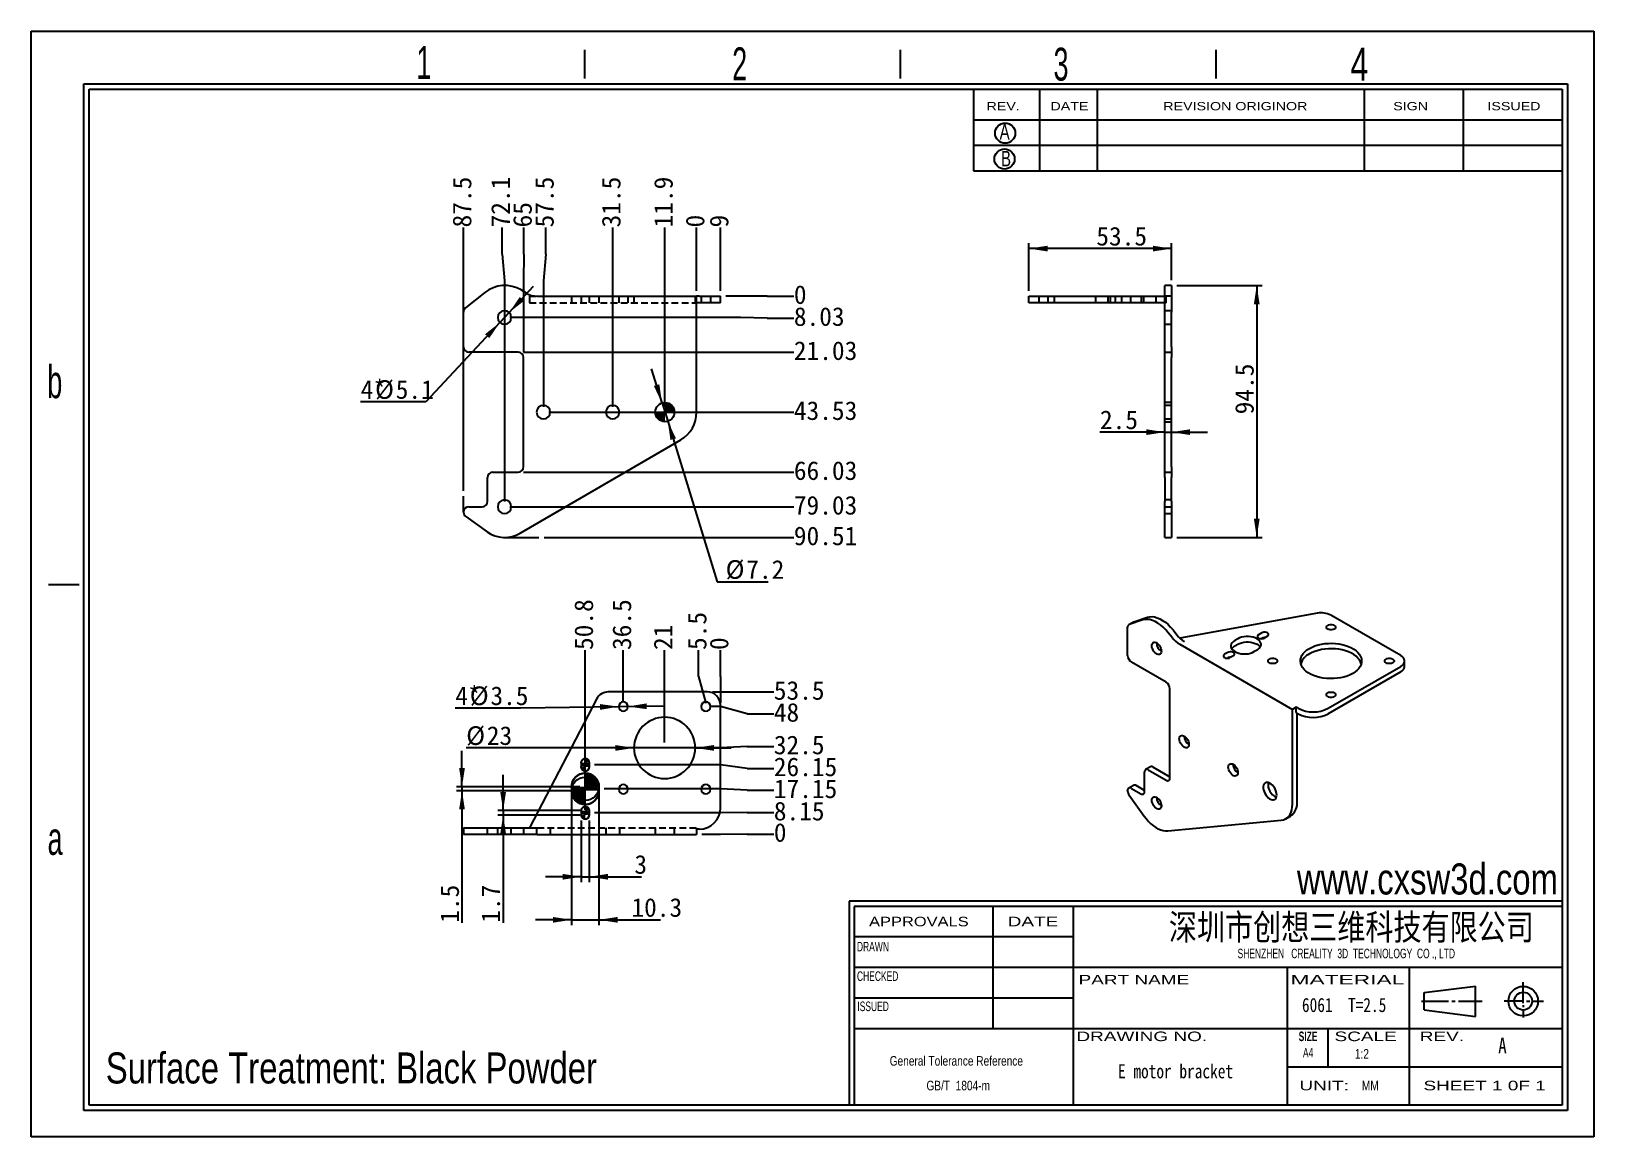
# Model space of a CAD drawing. Extents: x 4 to 590, y 3 to 417.
import ezdxf

# ---------------------------------------------------------------- set-up
doc = ezdxf.new("R2010")
doc.units = 0
doc.header["$LTSCALE"] = 2
for name, pattern in [('SLD-中心线', [34.29, 30.48, -1.27, 1.27, -1.27]), ('SLD-实线', [0]), ('SLD-虚线', [1.905, 1.27, -0.635])]:
    doc.linetypes.add(name, pattern=pattern)
doc.layers.get('0').update_dxf_attribs({"linetype": 'CONTINUOUS'})
doc.layers.add('DIM', color=5, linetype='SLD-实线')
doc.layers.add('SLD-0', color=179, linetype='SLD-实线')
doc.styles.add('SLDTEXTSTYLE0', font='arial.ttf', dxfattribs={"width": 0.7584})
doc.styles.add('SLDTEXTSTYLE1', font='arial.ttf', dxfattribs={"width": 0.63516})
doc.styles.add('SLDTEXTSTYLE10', font='', dxfattribs={"width": 0.8})
doc.styles.add('SLDTEXTSTYLE11', font='', dxfattribs={"width": 0.67})
doc.styles.add('SLDTEXTSTYLE12', font='')
doc.styles.add('SLDTEXTSTYLE2', font='GOTHIC.TTF', dxfattribs={"width": 0.7304})
doc.styles.add('SLDTEXTSTYLE3', font='GOTHIC.TTF', dxfattribs={"width": 0.61171})
doc.styles.add('SLDTEXTSTYLE4', font='arialbd.ttf', dxfattribs={"width": 0.63516})
doc.styles.add('SLDTEXTSTYLE5', font='arial.ttf', dxfattribs={"width": 1.422})
doc.styles.add('SLDTEXTSTYLE6', font='arial.ttf', dxfattribs={"width": 1.2324})
doc.styles.add('SLDTEXTSTYLE7', font='arial.ttf', dxfattribs={"width": 1.7064})
doc.styles.add('SLDTEXTSTYLE8', font='', dxfattribs={"width": 0.8, "bigfont": 'bigfont'})
doc.styles.add('SLDTEXTSTYLE9', font='', dxfattribs={"width": 0.8})
doc.styles.get('SLDTEXTSTYLE10').set_extended_font_data('宋体', bold=True)
doc.styles.get('SLDTEXTSTYLE11').set_extended_font_data('宋体')
doc.styles.get('SLDTEXTSTYLE12').set_extended_font_data('宋体')
doc.styles.get('SLDTEXTSTYLE8').set_extended_font_data('宋体', bold=True)
doc.styles.get('SLDTEXTSTYLE9').set_extended_font_data('宋体')
doc.dimstyles.new('SLDDIMSTYLE0', dxfattribs={"dimtxt": 7, "dimasz": 7, "dimexe": 0, "dimexo": 0.0625, "dimgap": 1.75, "dimtad": 0, "dimtih": 1, "dimtoh": 1, "dimdec": 0, "dimrnd": 1e-09, "dimdsep": 46, "dimtxsty": 'SLDTEXTSTYLE11', "dimblk1": 'NONE', "dimblk2": 'NONE', "dimsah": 1, "dimcen": 0.09, "dimadec": 0, "dimazin": 0, "dimtfac": 1, "dimtdec": 0, "dimtofl": 0, "dimtmove": 0, "dimatfit": 3, "dimldrblk": 'NONE', "dimfxl": 0, "dimtolj": 1, "dimtzin": 12, "dimarcsym": 0})
doc.dimstyles.new('SLDDIMSTYLE1', dxfattribs={"dimtxt": 7, "dimasz": 7, "dimexe": 0, "dimexo": 0.0625, "dimgap": 1.75, "dimtad": 0, "dimtih": 1, "dimtoh": 1, "dimrnd": 1e-09, "dimzin": 12, "dimdsep": 46, "dimtxsty": 'SLDTEXTSTYLE11', "dimblk1": 'NONE', "dimblk2": 'NONE', "dimsah": 1, "dimcen": 0.09, "dimadec": 0, "dimazin": 0, "dimtfac": 1, "dimtofl": 0, "dimtmove": 0, "dimatfit": 3, "dimldrblk": 'NONE', "dimfxl": 0, "dimtolj": 1, "dimtzin": 12, "dimarcsym": 0})
doc.dimstyles.new('SLDDIMSTYLE2', dxfattribs={"dimtxt": 7, "dimasz": 7, "dimexe": 0, "dimexo": 0.0625, "dimgap": 1.75, "dimtad": 0, "dimtih": 1, "dimtoh": 1, "dimrnd": 1e-09, "dimzin": 12, "dimdsep": 46, "dimtxsty": 'SLDTEXTSTYLE11', "dimsah": 1, "dimcen": 0, "dimadec": 0, "dimazin": 0, "dimtfac": 1, "dimtmove": 0, "dimatfit": 3, "dimfxl": 0, "dimtolj": 1, "dimtzin": 12, "dimarcsym": 0})
doc.dimstyles.new('SLDDIMSTYLE3', dxfattribs={"dimtxt": 7, "dimasz": 7, "dimexe": 0, "dimexo": 0.0625, "dimgap": 1.75, "dimtad": 2, "dimrnd": 1e-09, "dimzin": 12, "dimdsep": 46, "dimtxsty": 'SLDTEXTSTYLE11', "dimsah": 1, "dimcen": 0.09, "dimadec": 0, "dimazin": 0, "dimtfac": 1, "dimtmove": 0, "dimatfit": 0, "dimfxl": 0, "dimtolj": 1, "dimtzin": 12, "dimarcsym": 0})
doc.dimstyles.new('SLDDIMSTYLE4', dxfattribs={"dimtxt": 7, "dimasz": 7, "dimexe": 0, "dimexo": 0.0625, "dimgap": 1.75, "dimtad": 2, "dimrnd": 1e-09, "dimzin": 12, "dimdsep": 46, "dimtxsty": 'SLDTEXTSTYLE11', "dimsah": 1, "dimcen": 0.09, "dimadec": 0, "dimazin": 0, "dimtfac": 1, "dimtofl": 0, "dimtmove": 0, "dimatfit": 3, "dimfxl": 0, "dimtolj": 1, "dimtzin": 12, "dimarcsym": 0})

msp = doc.modelspace()

# ---------------------------------------------------------------- texts
at = {"layer": 'SLD-0'}
for s, insert, char_height, attachment_point, style in [('1', (148.222, 411.798), 12.344, 1, 'SLDTEXTSTYLE3'), ('2', (266.776, 411.31), 12.344, 1, 'SLDTEXTSTYLE3'), ('3', (387.413, 411.186), 12.344, 1, 'SLDTEXTSTYLE3'), ('4', (498.881, 411.174), 12.344, 1, 'SLDTEXTSTYLE2'), ('A', (367.156, 382.504), 5.807, 1, 'SLDTEXTSTYLE2'), ('B', (367.664, 372.474), 5.807, 1, 'SLDTEXTSTYLE2'), ('b', (9.669, 292.039), 12.344, 1, 'SLDTEXTSTYLE3'), ('a', (9.76, 120.702), 12.344, 1, 'SLDTEXTSTYLE3'), ('深圳市创想三维科技有限公司', (499.213, 86.079), 9.65616, 2, 'SLDTEXTSTYLE8'), ('6061  T=2.5', (496.503, 54.671), 5.29167, 2, 'SLDTEXTSTYLE10'), ('A', (554.357, 39.707), 5.821, 1, 'SLDTEXTSTYLE9'), ('E motor bracket', (433.218, 29.804), 5.29167, 2, 'SLDTEXTSTYLE10')]:
    msp.add_mtext(s, dxfattribs=dict(at, insert=insert, char_height=char_height, attachment_point=attachment_point, style=style))
at = {"layer": 'SLD-0', "color": 179}
for s, insert, char_height, attachment_point, style in [('REV.', (362.258, 390.8), 3.1073, 1, 'SLDTEXTSTYLE6'), ('DATE', (386.253, 390.8), 3.1073, 1, 'SLDTEXTSTYLE6'), ('REVISION ORIGINOR', (428.616, 390.8), 3.10727, 1, 'SLDTEXTSTYLE6'), ('SIGN', (514.933, 390.8), 3.1073, 1, 'SLDTEXTSTYLE6'), ('ISSUED', (550.296, 390.8), 3.1073, 1, 'SLDTEXTSTYLE6'), ('APPROVALS', (336.853, 85.125), 3.5853, 2, 'SLDTEXTSTYLE6'), ('DATE', (379.699, 85.125), 3.5853, 2, 'SLDTEXTSTYLE5'), ('DRAWN', (319.607, 75.706), 3.5853, 2, 'SLDTEXTSTYLE1'), ('SHENZHEN   CREALITY  3D  TECHNOLOGY  CO ., LTD', (497.32, 73.138), 3.58531, 2, 'SLDTEXTSTYLE1'), ('CHECKED', (321.391, 64.629), 3.5853, 2, 'SLDTEXTSTYLE1'), ('PART NAME', (417.588, 63.291), 3.5853, 2, 'SLDTEXTSTYLE5'), ('MATERIAL', (497.76, 63.291), 3.5853, 2, 'SLDTEXTSTYLE7'), ('ISSUED', (319.674, 53.309), 3.5853, 2, 'SLDTEXTSTYLE1'), ('DRAWING NO.', (420.536, 42.043), 3.58531, 2, 'SLDTEXTSTYLE5'), ('SIZE', (482.958, 42.043), 3.5853, 2, 'SLDTEXTSTYLE4'), ('SCALE', (504.578, 42.043), 3.5853, 2, 'SLDTEXTSTYLE5'), ('REV.', (533.22, 42.043), 3.5853, 2, 'SLDTEXTSTYLE5'), ('A4', (482.98, 35.906), 3.5853, 2, 'SLDTEXTSTYLE1'), ('1:2', (503.193, 35.49), 3.5853, 2, 'SLDTEXTSTYLE0'), ('UNIT:', (488.997, 23.581), 3.5853, 2, 'SLDTEXTSTYLE5'), ('MM', (506.322, 23.581), 3.5853, 2, 'SLDTEXTSTYLE0'), ('SHEET 1 0F 1', (549.24, 23.581), 3.58531, 2, 'SLDTEXTSTYLE5')]:
    msp.add_mtext(s, dxfattribs=dict(at, insert=insert, char_height=char_height, attachment_point=attachment_point, style=style))
at = {"layer": 'SLD-0', "color": 5, "char_height": 11.64167, "attachment_point": 1, "style": 'SLDTEXTSTYLE0'}
for s, insert in [('www.cxsw3d.com', (478.777, 105.113)), ('Surface Treatment: Black Powder', (31.617, 34.213))]:
    msp.add_mtext(s, dxfattribs=dict(at, insert=insert))

# ---------------------------------------------------------------- blocks, each defined once
blk = doc.blocks.new('SW_NOTE_0')
at = {"layer": 'SLD-0', "color": 0, "char_height": 3.5853, "attachment_point": 2, "style": 'SLDTEXTSTYLE0'}
for s, insert in [('General Tolerance Reference ', (26.04, 4.62)), (' GB/T  1804-m', (26.22, -4.64))]:
    blk.add_mtext(s, dxfattribs=dict(at, insert=insert))
blk = doc.blocks.new('_D')
at = {"layer": 'DIM'}
for p, q in [((269.92, 317.97), (264.4, 317.97)), ((279.92, 317.97), (269.92, 317.97)), ((279.92, 317.97), (289.92, 317.97))]:
    blk.add_line(p, q, dxfattribs=at)
at = {"layer": 'DIM', "insert": (289.92, 322.05), "char_height": 7, "attachment_point": 1, "style": 'SLDTEXTSTYLE12'}
blk.add_mtext('0', dxfattribs=at)
blk = doc.blocks.new('_NONE')
blk = doc.blocks.new('_D_1')
at = {"layer": 'DIM'}
for p, q in [((269.92, 309.95), (183.3, 309.95)), ((279.92, 309.75), (269.92, 309.95)), ((279.92, 309.75), (289.92, 309.75))]:
    blk.add_line(p, q, dxfattribs=at)
at = {"layer": 'DIM', "insert": (289.92, 313.82), "char_height": 7, "attachment_point": 1, "style": 'SLDTEXTSTYLE12'}
blk.add_mtext('8.03', dxfattribs=at)
blk = doc.blocks.new('_D_2')
at = {"layer": 'DIM'}
blk.add_line((188.4, 296.95), (289.92, 296.95), dxfattribs=at)
at = {"layer": 'DIM', "insert": (289.92, 301.02), "char_height": 7, "attachment_point": 1, "style": 'SLDTEXTSTYLE12'}
blk.add_mtext('21.03', dxfattribs=at)
blk = doc.blocks.new('_D_3')
at = {"layer": 'DIM'}
blk.add_line((197.9, 274.45), (289.92, 274.45), dxfattribs=at)
at = {"layer": 'DIM', "insert": (289.92, 278.52), "char_height": 7, "attachment_point": 1, "style": 'SLDTEXTSTYLE12'}
blk.add_mtext('43.53', dxfattribs=at)
blk = doc.blocks.new('_D_4')
at = {"layer": 'DIM'}
blk.add_line((188.4, 251.95), (289.92, 251.95), dxfattribs=at)
at = {"layer": 'DIM', "insert": (289.92, 256.02), "char_height": 7, "attachment_point": 1, "style": 'SLDTEXTSTYLE12'}
blk.add_mtext('66.03', dxfattribs=at)
blk = doc.blocks.new('_D_5')
at = {"layer": 'DIM'}
blk.add_line((183.3, 238.95), (289.92, 238.95), dxfattribs=at)
at = {"layer": 'DIM', "insert": (289.92, 243.02), "char_height": 7, "attachment_point": 1, "style": 'SLDTEXTSTYLE12'}
blk.add_mtext('79.03', dxfattribs=at)
blk = doc.blocks.new('_D_6')
at = {"layer": 'DIM'}
blk.add_line((196.12, 227.46), (289.92, 227.46), dxfattribs=at)
at = {"layer": 'DIM', "insert": (289.92, 231.53), "char_height": 7, "attachment_point": 1, "style": 'SLDTEXTSTYLE12'}
blk.add_mtext('90.51', dxfattribs=at)
blk = doc.blocks.new('_D_7')
at = {"layer": 'DIM'}
blk.add_line((253.4, 319.97), (253.4, 343.74), dxfattribs=at)
at = {"layer": 'DIM', "insert": (249.33, 343.74), "char_height": 7, "attachment_point": 1, "rotation": 90, "style": 'SLDTEXTSTYLE12'}
blk.add_mtext('0', dxfattribs=at)
blk = doc.blocks.new('_D_8')
at = {"layer": 'DIM'}
blk.add_line((241.5, 276.45), (241.5, 343.74), dxfattribs=at)
at = {"layer": 'DIM', "insert": (237.43, 343.74), "char_height": 7, "attachment_point": 1, "rotation": 90, "style": 'SLDTEXTSTYLE12'}
blk.add_mtext('11.9', dxfattribs=at)
blk = doc.blocks.new('_D_9')
at = {"layer": 'DIM'}
blk.add_line((221.9, 276.45), (221.9, 343.74), dxfattribs=at)
at = {"layer": 'DIM', "insert": (217.83, 343.74), "char_height": 7, "attachment_point": 1, "rotation": 90, "style": 'SLDTEXTSTYLE12'}
blk.add_mtext('31.5', dxfattribs=at)
blk = doc.blocks.new('_D_10')
at = {"layer": 'DIM'}
for p, q in [((196.83, 333.74), (196.83, 343.74)), ((196.83, 333.74), (195.9, 323.74)), ((195.9, 323.74), (195.9, 276.45))]:
    blk.add_line(p, q, dxfattribs=at)
at = {"layer": 'DIM', "insert": (192.76, 343.74), "char_height": 7, "attachment_point": 1, "rotation": 90, "style": 'SLDTEXTSTYLE12'}
blk.add_mtext('57.5', dxfattribs=at)
blk = doc.blocks.new('_D_11')
at = {"layer": 'DIM'}
for p, q in [((188.6, 333.74), (188.6, 343.74)), ((188.6, 333.74), (188.4, 323.74)), ((188.4, 323.74), (188.4, 296.95))]:
    blk.add_line(p, q, dxfattribs=at)
at = {"layer": 'DIM', "insert": (184.53, 343.74), "char_height": 7, "attachment_point": 1, "rotation": 90, "style": 'SLDTEXTSTYLE12'}
blk.add_mtext('65', dxfattribs=at)
blk = doc.blocks.new('_D_12')
at = {"layer": 'DIM'}
for p, q in [((180.38, 333.74), (180.38, 343.74)), ((180.38, 333.74), (181.3, 323.74)), ((181.3, 323.74), (181.3, 240.95))]:
    blk.add_line(p, q, dxfattribs=at)
at = {"layer": 'DIM', "insert": (176.3, 343.74), "char_height": 7, "attachment_point": 1, "rotation": 90, "style": 'SLDTEXTSTYLE12'}
blk.add_mtext('72.1', dxfattribs=at)
blk = doc.blocks.new('_D_13')
at = {"layer": 'DIM'}
blk.add_line((165.9, 244.87), (165.9, 343.74), dxfattribs=at)
at = {"layer": 'DIM', "insert": (161.83, 343.74), "char_height": 7, "attachment_point": 1, "rotation": 90, "style": 'SLDTEXTSTYLE12'}
blk.add_mtext('87.5', dxfattribs=at)
blk = doc.blocks.new('_D_14')
at = {"layer": 'DIM'}
blk.add_line((262.4, 319.97), (262.4, 343.74), dxfattribs=at)
at = {"layer": 'DIM', "insert": (258.33, 343.74), "char_height": 7, "attachment_point": 1, "rotation": 90, "style": 'SLDTEXTSTYLE12'}
blk.add_mtext('9', dxfattribs=at)
blk = doc.blocks.new('_D_15')
at = {"layer": 'DIM'}
for p, q in [((183.04, 311.81), (192.22, 321.66)), ((183.04, 311.81), (179.57, 308.08)), ((179.57, 308.08), (151.8, 278.3)), ((151.8, 278.3), (127.28, 278.3))]:
    blk.add_line(p, q, dxfattribs=at)
blk.add_arc((181.3, 309.95), 2.55, 38.10758, 85.11905, dxfattribs=at)
for points in [[(183.04, 311.81), (188.6, 316.2), (187.03, 317.67)], [(179.57, 308.08), (174, 303.7), (175.58, 302.23)]]:
    blk.add_solid(points, dxfattribs=at)
at = {"layer": 'DIM', "char_height": 7, "attachment_point": 1, "style": 'SLDTEXTSTYLE12'}
for s, insert in [('4*', (127.28, 286.44)), ('%%c', (132.72, 286.44)), ('5.1', (140.46, 286.44))]:
    blk.add_mtext(s, dxfattribs=dict(at, insert=insert))
blk = doc.blocks.new('_D_16')
at = {"layer": 'DIM'}
for p, q in [((240.44, 277.89), (236.48, 290.75)), ((240.44, 277.89), (242.56, 271.01)), ((242.56, 271.01), (261.13, 210.77)), ((261.13, 210.77), (280.22, 210.77))]:
    blk.add_line(p, q, dxfattribs=at)
for points in [[(240.44, 277.89), (239.41, 284.9), (237.35, 284.26)], [(242.56, 271.01), (243.6, 264), (245.66, 264.64)]]:
    blk.add_solid(points, dxfattribs=at)
at = {"layer": 'DIM', "char_height": 7, "attachment_point": 1, "style": 'SLDTEXTSTYLE12'}
for s, insert in [('%%c', (264.31, 218.92)), ('7.2', (272.05, 218.92))]:
    blk.add_mtext(s, dxfattribs=dict(at, insert=insert))
blk = doc.blocks.new('*U48')
at = {"color": 0, "linetype": 'Continuous'}
for points in [[(0, 0), (0, 3.6), (2.55, 0)], [(2.55, 0), (0, 3.6), (2.55, 2.55)], [(2.55, 0), (2.55, 2.55), (3.6, 0)]]:
    blk.add_solid(points, dxfattribs=at)
blk = doc.blocks.new('*U49')
at = {"color": 0, "linetype": 'Continuous'}
for points in [[(-3.12, -1.8), (-3.6, 0), (-3.12, 0)], [(-3.12, -1.8), (-3.12, 0), (-1.8, -3.12)], [(-1.8, -3.12), (-3.12, 0), (-1.8, 0)], [(-1.8, -3.12), (-1.8, 0), (0, -3.6)], [(0, -3.6), (-1.8, 0), (0, 0)]]:
    blk.add_solid(points, dxfattribs=at)
blk = doc.blocks.new('SW_DOWELSYMBOL_0')
at = {"color": 0, "linetype": 'Continuous'}
blk.add_circle((0, 0), 3.6, dxfattribs=at)
for name in ['*U49', '*U48']:
    blk.add_blockref(name, (0, 0), dxfattribs=at)
blk = doc.blocks.new('_D_17')
at = {"layer": 'DIM'}
for p, q in [((429.19, 266.94), (404.84, 266.94)), ((429.19, 266.94), (431.69, 266.94)), ((431.69, 266.94), (445.15, 266.94))]:
    blk.add_line(p, q, dxfattribs=at)
for points in [[(429.19, 266.94), (422.19, 268.01), (422.19, 265.86)], [(431.69, 266.94), (438.69, 265.86), (438.69, 268.01)]]:
    blk.add_solid(points, dxfattribs=at)
at = {"layer": 'DIM', "insert": (404.84, 275.08), "char_height": 7, "attachment_point": 1, "style": 'SLDTEXTSTYLE12'}
blk.add_mtext('2.5', dxfattribs=at)
blk = doc.blocks.new('_D_18')
at = {"layer": 'DIM'}
for p, q in [((378.19, 319.97), (378.19, 337.81)), ((431.69, 335.81), (378.19, 335.81)), ((431.69, 323.95), (431.69, 337.81))]:
    blk.add_line(p, q, dxfattribs=at)
for points in [[(378.19, 335.81), (385.19, 334.74), (385.19, 336.89)], [(431.69, 335.81), (424.69, 336.89), (424.69, 334.74)]]:
    blk.add_solid(points, dxfattribs=at)
at = {"layer": 'DIM', "insert": (403.47, 343.96), "char_height": 7, "attachment_point": 1, "style": 'SLDTEXTSTYLE12'}
blk.add_mtext('53.5', dxfattribs=at)
blk = doc.blocks.new('_D_19')
at = {"layer": 'DIM'}
for p, q in [((433.69, 321.95), (465.69, 321.95)), ((463.69, 321.95), (463.69, 227.45)), ((433.69, 227.45), (465.69, 227.45))]:
    blk.add_line(p, q, dxfattribs=at)
for points in [[(463.69, 321.95), (462.62, 314.95), (464.77, 314.95)], [(463.69, 227.45), (464.77, 234.45), (462.62, 234.45)]]:
    blk.add_solid(points, dxfattribs=at)
at = {"layer": 'DIM', "insert": (455.55, 273.62), "char_height": 7, "attachment_point": 1, "rotation": 90, "style": 'SLDTEXTSTYLE12'}
blk.add_mtext('94.5', dxfattribs=at)
blk = doc.blocks.new('_D_20')
at = {"layer": 'DIM'}
for p, q in [((262.4, 115.97), (255.4, 115.97)), ((272.4, 116.16), (262.4, 115.97)), ((272.4, 116.16), (282.4, 116.16))]:
    blk.add_line(p, q, dxfattribs=at)
at = {"layer": 'DIM', "insert": (282.4, 120.24), "char_height": 7, "attachment_point": 1, "style": 'SLDTEXTSTYLE12'}
blk.add_mtext('0', dxfattribs=at)
blk = doc.blocks.new('_D_21')
at = {"layer": 'DIM'}
for p, q in [((262.4, 124.12), (215.1, 124.12)), ((272.4, 124.2), (262.4, 124.12)), ((272.4, 124.2), (282.4, 124.2))]:
    blk.add_line(p, q, dxfattribs=at)
at = {"layer": 'DIM', "insert": (282.4, 128.27), "char_height": 7, "attachment_point": 1, "style": 'SLDTEXTSTYLE12'}
blk.add_mtext('8.15', dxfattribs=at)
blk = doc.blocks.new('_D_22')
at = {"layer": 'DIM'}
for p, q in [((262.4, 133.12), (218.75, 133.12)), ((272.4, 132.57), (262.4, 133.12)), ((272.4, 132.57), (282.4, 132.57))]:
    blk.add_line(p, q, dxfattribs=at)
at = {"layer": 'DIM', "insert": (282.4, 136.64), "char_height": 7, "attachment_point": 1, "style": 'SLDTEXTSTYLE12'}
blk.add_mtext('17.15', dxfattribs=at)
blk = doc.blocks.new('_D_23')
at = {"layer": 'DIM'}
for p, q in [((262.4, 142.12), (215.1, 142.12)), ((272.4, 140.79), (262.4, 142.12)), ((272.4, 140.79), (282.4, 140.79))]:
    blk.add_line(p, q, dxfattribs=at)
at = {"layer": 'DIM', "insert": (282.4, 144.87), "char_height": 7, "attachment_point": 1, "style": 'SLDTEXTSTYLE12'}
blk.add_mtext('26.15', dxfattribs=at)
blk = doc.blocks.new('_D_24')
at = {"layer": 'DIM'}
for p, q in [((262.4, 148.47), (243.4, 148.47)), ((272.4, 149.02), (262.4, 148.47)), ((272.4, 149.02), (282.4, 149.02))]:
    blk.add_line(p, q, dxfattribs=at)
at = {"layer": 'DIM', "insert": (282.4, 153.09), "char_height": 7, "attachment_point": 1, "style": 'SLDTEXTSTYLE12'}
blk.add_mtext('32.5', dxfattribs=at)
blk = doc.blocks.new('_D_25')
at = {"layer": 'DIM'}
for p, q in [((262.4, 163.97), (258.9, 163.97)), ((272.4, 161.24), (262.4, 163.97)), ((272.4, 161.24), (282.4, 161.24))]:
    blk.add_line(p, q, dxfattribs=at)
at = {"layer": 'DIM', "insert": (282.4, 165.31), "char_height": 7, "attachment_point": 1, "style": 'SLDTEXTSTYLE12'}
blk.add_mtext('48', dxfattribs=at)
blk = doc.blocks.new('_D_26')
at = {"layer": 'DIM'}
blk.add_line((259.4, 169.47), (282.4, 169.47), dxfattribs=at)
at = {"layer": 'DIM', "insert": (282.4, 173.54), "char_height": 7, "attachment_point": 1, "style": 'SLDTEXTSTYLE12'}
blk.add_mtext('53.5', dxfattribs=at)
blk = doc.blocks.new('_D_27')
at = {"layer": 'DIM'}
for p, q in [((262.4, 175.2), (262.4, 185.2)), ((262.4, 175.2), (262.4, 165.2)), ((262.4, 165.2), (262.4, 166.47))]:
    blk.add_line(p, q, dxfattribs=at)
at = {"layer": 'DIM', "insert": (258.33, 185.2), "char_height": 7, "attachment_point": 1, "rotation": 90, "style": 'SLDTEXTSTYLE12'}
blk.add_mtext('0', dxfattribs=at)
blk = doc.blocks.new('_D_28')
at = {"layer": 'DIM'}
for p, q in [((254.18, 175.2), (254.18, 185.2)), ((254.18, 175.2), (256.9, 165.2)), ((256.9, 165.2), (256.9, 165.97))]:
    blk.add_line(p, q, dxfattribs=at)
at = {"layer": 'DIM', "insert": (250.1, 185.2), "char_height": 7, "attachment_point": 1, "rotation": 90, "style": 'SLDTEXTSTYLE12'}
blk.add_mtext('5.5', dxfattribs=at)
blk = doc.blocks.new('_D_29')
at = {"layer": 'DIM'}
blk.add_line((241.4, 150.47), (241.4, 185.2), dxfattribs=at)
at = {"layer": 'DIM', "insert": (237.33, 185.2), "char_height": 7, "attachment_point": 1, "rotation": 90, "style": 'SLDTEXTSTYLE12'}
blk.add_mtext('21', dxfattribs=at)
blk = doc.blocks.new('_D_30')
at = {"layer": 'DIM'}
blk.add_line((225.9, 165.97), (225.9, 185.2), dxfattribs=at)
at = {"layer": 'DIM', "insert": (221.83, 185.2), "char_height": 7, "attachment_point": 1, "rotation": 90, "style": 'SLDTEXTSTYLE12'}
blk.add_mtext('36.5', dxfattribs=at)
blk = doc.blocks.new('_D_31')
at = {"layer": 'DIM'}
blk.add_line((211.6, 125.27), (211.6, 185.2), dxfattribs=at)
at = {"layer": 'DIM', "insert": (207.53, 185.2), "char_height": 7, "attachment_point": 1, "rotation": 90, "style": 'SLDTEXTSTYLE12'}
blk.add_mtext('50.8', dxfattribs=at)
blk = doc.blocks.new('_D_32')
at = {"layer": 'DIM'}
for p, q in [((206.45, 131.12), (206.45, 81.97)), ((216.75, 131.12), (216.75, 81.97)), ((206.45, 83.97), (192.99, 83.97)), ((206.45, 83.97), (216.75, 83.97)), ((216.75, 83.97), (239.82, 83.97))]:
    blk.add_line(p, q, dxfattribs=at)
for points in [[(206.45, 83.97), (199.45, 85.05), (199.45, 82.89)], [(216.75, 83.97), (223.75, 82.89), (223.75, 85.05)]]:
    blk.add_solid(points, dxfattribs=at)
at = {"layer": 'DIM', "insert": (228.94, 92.11), "char_height": 7, "attachment_point": 1, "style": 'SLDTEXTSTYLE12'}
blk.add_mtext('10.3', dxfattribs=at)
blk = doc.blocks.new('_D_33')
at = {"layer": 'DIM'}
for p, q in [((187.35, 163.4), (162.83, 163.4)), ((224.15, 163.94), (187.35, 163.4)), ((227.65, 163.99), (224.15, 163.94)), ((227.65, 163.99), (241.11, 164.2))]:
    blk.add_line(p, q, dxfattribs=at)
for points in [[(224.15, 163.94), (217.14, 164.92), (217.17, 162.76)], [(227.65, 163.99), (234.67, 163.02), (234.64, 165.18)]]:
    blk.add_solid(points, dxfattribs=at)
at = {"layer": 'DIM', "char_height": 7, "attachment_point": 1, "style": 'SLDTEXTSTYLE12'}
for s, insert in [('4*', (162.83, 171.54)), ('%%c', (168.27, 171.54)), ('3.5', (176.01, 171.54))]:
    blk.add_mtext(s, dxfattribs=dict(at, insert=insert))
blk = doc.blocks.new('_D_34')
at = {"layer": 'DIM'}
for p, q in [((183.27, 148.45), (166.91, 148.45)), ((229.9, 148.46), (183.27, 148.45)), ((252.9, 148.47), (229.9, 148.46)), ((252.9, 148.47), (266.37, 148.48)), ((230.07, 146.5), (230.07, 146.49))]:
    blk.add_line(p, q, dxfattribs=at)
for points in [[(229.9, 148.46), (222.9, 149.54), (222.9, 147.39)], [(252.9, 148.47), (259.9, 147.4), (259.9, 149.55)]]:
    blk.add_solid(points, dxfattribs=at)
at = {"layer": 'DIM', "char_height": 7, "attachment_point": 1, "style": 'SLDTEXTSTYLE12'}
for s, insert in [('%%c', (166.91, 156.59)), ('23', (174.65, 156.59))]:
    blk.add_mtext(s, dxfattribs=dict(at, insert=insert))
blk = doc.blocks.new('_D_35')
at = {"layer": 'DIM'}
for p, q in [((165.33, 133.87), (165.33, 147.33)), ((209.6, 133.87), (163.33, 133.87)), ((209.6, 132.37), (163.33, 132.37)), ((165.33, 133.87), (165.33, 132.37)), ((165.33, 132.37), (165.33, 82.85))]:
    blk.add_line(p, q, dxfattribs=at)
for points in [[(165.33, 133.87), (166.41, 140.87), (164.26, 140.87)], [(165.33, 132.37), (164.26, 125.37), (166.41, 125.37)]]:
    blk.add_solid(points, dxfattribs=at)
at = {"layer": 'DIM', "insert": (157.19, 82.85), "char_height": 7, "attachment_point": 1, "rotation": 90, "style": 'SLDTEXTSTYLE12'}
blk.add_mtext('1.5', dxfattribs=at)
blk = doc.blocks.new('_D_36')
at = {"layer": 'DIM'}
for p, q in [((180.78, 124.97), (180.78, 138.43)), ((209.6, 124.97), (178.78, 124.97)), ((209.6, 123.27), (178.78, 123.27)), ((180.78, 124.97), (180.78, 123.27)), ((180.78, 123.27), (180.78, 82.85))]:
    blk.add_line(p, q, dxfattribs=at)
for points in [[(180.78, 124.97), (181.86, 131.97), (179.7, 131.97)], [(180.78, 123.27), (179.7, 116.27), (181.86, 116.27)]]:
    blk.add_solid(points, dxfattribs=at)
at = {"layer": 'DIM', "insert": (172.63, 82.85), "char_height": 7, "attachment_point": 1, "rotation": 90, "style": 'SLDTEXTSTYLE12'}
blk.add_mtext('1.7', dxfattribs=at)
blk = doc.blocks.new('_D_37')
at = {"layer": 'DIM'}
for p, q in [((210.1, 121.27), (210.1, 98.12)), ((213.1, 121.27), (213.1, 98.12)), ((210.1, 100.12), (196.64, 100.12)), ((210.1, 100.12), (213.1, 100.12)), ((213.1, 100.12), (232.78, 100.12))]:
    blk.add_line(p, q, dxfattribs=at)
for points in [[(210.1, 100.12), (203.1, 101.2), (203.1, 99.04)], [(213.1, 100.12), (220.1, 99.04), (220.1, 101.2)]]:
    blk.add_solid(points, dxfattribs=at)
at = {"layer": 'DIM', "insert": (230.05, 108.26), "char_height": 7, "attachment_point": 1, "style": 'SLDTEXTSTYLE12'}
blk.add_mtext('3', dxfattribs=at)
blk = doc.blocks.new('*U50')
at = {"color": 0, "linetype": 'Continuous'}
for points in [[(0, 0), (0, 1.5), (1.06, 0)], [(1.06, 0), (0, 1.5), (1.06, 1.06)], [(1.06, 0), (1.06, 1.06), (1.5, 0)]]:
    blk.add_solid(points, dxfattribs=at)
blk = doc.blocks.new('*U51')
at = {"color": 0, "linetype": 'Continuous'}
for points in [[(-1.3, -0.75), (-1.5, 0), (-1.3, 0)], [(-1.3, -0.75), (-1.3, 0), (-0.75, -1.3)], [(-0.75, -1.3), (-1.3, 0), (-0.75, 0)], [(-0.75, -1.3), (-0.75, 0), (0, -1.5)], [(0, -1.5), (-0.75, 0), (0, 0)]]:
    blk.add_solid(points, dxfattribs=at)
blk = doc.blocks.new('SW_DOWELSYMBOL_1')
at = {"color": 0, "linetype": 'Continuous'}
blk.add_circle((0, 0), 1.5, dxfattribs=at)
for name in ['*U51', '*U50']:
    blk.add_blockref(name, (0, 0), dxfattribs=at)
blk = doc.blocks.new('*U52')
at = {"color": 0, "linetype": 'Continuous'}
for points in [[(0, 0), (0, 1.5), (1.06, 0)], [(1.06, 0), (0, 1.5), (1.06, 1.06)], [(1.06, 0), (1.06, 1.06), (1.5, 0)]]:
    blk.add_solid(points, dxfattribs=at)
blk = doc.blocks.new('*U53')
at = {"color": 0, "linetype": 'Continuous'}
for points in [[(-1.3, -0.75), (-1.5, 0), (-1.3, 0)], [(-1.3, -0.75), (-1.3, 0), (-0.75, -1.3)], [(-0.75, -1.3), (-1.3, 0), (-0.75, 0)], [(-0.75, -1.3), (-0.75, 0), (0, -1.5)], [(0, -1.5), (-0.75, 0), (0, 0)]]:
    blk.add_solid(points, dxfattribs=at)
blk = doc.blocks.new('SW_DOWELSYMBOL_2')
at = {"color": 0, "linetype": 'Continuous'}
blk.add_circle((0, 0), 1.5, dxfattribs=at)
for name in ['*U53', '*U52']:
    blk.add_blockref(name, (0, 0), dxfattribs=at)
blk = doc.blocks.new('*U54')
at = {"color": 0, "linetype": 'Continuous'}
for points in [[(0, 0), (0, 1.5), (1.06, 0)], [(1.06, 0), (0, 1.5), (1.06, 1.06)], [(1.06, 0), (1.06, 1.06), (1.5, 0)]]:
    blk.add_solid(points, dxfattribs=at)
blk = doc.blocks.new('*U55')
at = {"color": 0, "linetype": 'Continuous'}
for points in [[(-1.3, -0.75), (-1.5, 0), (-1.3, 0)], [(-1.3, -0.75), (-1.3, 0), (-0.75, -1.3)], [(-0.75, -1.3), (-1.3, 0), (-0.75, 0)], [(-0.75, -1.3), (-0.75, 0), (0, -1.5)], [(0, -1.5), (-0.75, 0), (0, 0)]]:
    blk.add_solid(points, dxfattribs=at)
blk = doc.blocks.new('SW_DOWELSYMBOL_3')
at = {"color": 0, "linetype": 'Continuous'}
blk.add_circle((0, 0), 1.5, dxfattribs=at)
for name in ['*U55', '*U54']:
    blk.add_blockref(name, (0, 0), dxfattribs=at)
blk = doc.blocks.new('*U56')
at = {"color": 0, "linetype": 'Continuous'}
for points in [[(0, 0), (0, 1.5), (1.06, 0)], [(1.06, 0), (0, 1.5), (1.06, 1.06)], [(1.06, 0), (1.06, 1.06), (1.5, 0)]]:
    blk.add_solid(points, dxfattribs=at)
blk = doc.blocks.new('*U57')
at = {"color": 0, "linetype": 'Continuous'}
for points in [[(-1.3, -0.75), (-1.5, 0), (-1.3, 0)], [(-1.3, -0.75), (-1.3, 0), (-0.75, -1.3)], [(-0.75, -1.3), (-1.3, 0), (-0.75, 0)], [(-0.75, -1.3), (-0.75, 0), (0, -1.5)], [(0, -1.5), (-0.75, 0), (0, 0)]]:
    blk.add_solid(points, dxfattribs=at)
blk = doc.blocks.new('SW_DOWELSYMBOL_4')
at = {"color": 0, "linetype": 'Continuous'}
blk.add_circle((0, 0), 1.5, dxfattribs=at)
for name in ['*U57', '*U56']:
    blk.add_blockref(name, (0, 0), dxfattribs=at)
blk = doc.blocks.new('*U58')
at = {"color": 0, "linetype": 'Continuous'}
for points in [[(0, 0), (0, 5.15), (3.64, 0)], [(3.64, 0), (0, 5.15), (3.64, 3.64)], [(3.64, 0), (3.64, 3.64), (5.15, 0)]]:
    blk.add_solid(points, dxfattribs=at)
blk = doc.blocks.new('*U59')
at = {"color": 0, "linetype": 'Continuous'}
for points in [[(-4.46, -2.58), (-5.15, 0), (-4.46, 0)], [(-4.46, -2.58), (-4.46, 0), (-2.58, -4.46)], [(-2.58, -4.46), (-4.46, 0), (-2.58, 0)], [(-2.58, -4.46), (-2.58, 0), (0, -5.15)], [(0, -5.15), (-2.58, 0), (0, 0)]]:
    blk.add_solid(points, dxfattribs=at)
blk = doc.blocks.new('SW_DOWELSYMBOL_5')
at = {"color": 0, "linetype": 'Continuous'}
blk.add_circle((0, 0), 5.15, dxfattribs=at)
for name in ['*U59', '*U58']:
    blk.add_blockref(name, (0, 0), dxfattribs=at)
blk = doc.blocks.new('*U60')
at = {"color": 0, "linetype": 'Continuous'}
for points in [[(0, 0), (0, 5.15), (3.64, 0)], [(3.64, 0), (0, 5.15), (3.64, 3.64)], [(3.64, 0), (3.64, 3.64), (5.15, 0)]]:
    blk.add_solid(points, dxfattribs=at)
blk = doc.blocks.new('*U61')
at = {"color": 0, "linetype": 'Continuous'}
for points in [[(-4.46, -2.58), (-5.15, 0), (-4.46, 0)], [(-4.46, -2.58), (-4.46, 0), (-2.58, -4.46)], [(-2.58, -4.46), (-4.46, 0), (-2.58, 0)], [(-2.58, -4.46), (-2.58, 0), (0, -5.15)], [(0, -5.15), (-2.58, 0), (0, 0)]]:
    blk.add_solid(points, dxfattribs=at)
blk = doc.blocks.new('SW_DOWELSYMBOL_6')
at = {"color": 0, "linetype": 'Continuous'}
blk.add_circle((0, 0), 5.15, dxfattribs=at)
for name in ['*U61', '*U60']:
    blk.add_blockref(name, (0, 0), dxfattribs=at)

# ---------------------------------------------------------------- dimensions: what is measured, and where the dimension line sits
at = {"layer": 'DIM'}
for feature_location, offset, dtype, origin, dimstyle, picture, middle in [((165.904, 242.866), (0, 100.869), 1, (253.404, 317.975), 'SLDDIMSTYLE1', '_D_13', (165.904, 349.18)), ((181.304, 238.949), (-0.929, 104.787), 1, (253.404, 317.975), 'SLDDIMSTYLE1', '_D_12', (180.375, 349.18)), ((195.904, 274.449), (0.929, 69.287), 1, (253.404, 317.975), 'SLDDIMSTYLE1', '_D_10', (196.832, 349.18)), ((221.904, 274.449), (0, 69.287), 1, (253.404, 317.975), 'SLDDIMSTYLE1', '_D_9', (221.904, 349.18)), ((241.504, 274.449), (0, 69.287), 1, (253.404, 317.975), 'SLDDIMSTYLE1', '_D_8', (241.504, 349.18)), ((188.404, 294.949), (0.2, 48.787), 1, (253.404, 317.975), 'SLDDIMSTYLE1', '_D_11', (188.604, 346.457)), ((253.40372765, 317.97495167), (0, 25.760257931), 1, (253.40372765, 317.97495167), 'SLDDIMSTYLE0', '_D_7', (253.40372765, 345.096320663)), ((262.404, 317.975), (0, 25.76), 1, (253.404, 317.975), 'SLDDIMSTYLE1', '_D_14', (262.404, 345.096)), ((181.304, 309.949), (108.618, -0.202), 0, (262.404, 317.975), 'SLDDIMSTYLE1', '_D_1', (295.367, 309.746)), ((181.304, 238.949), (108.618, 0), 0, (262.404, 317.975), 'SLDDIMSTYLE1', '_D_5', (296.728, 238.949)), ((186.404, 296.949), (103.518, 0), 0, (262.404, 317.975), 'SLDDIMSTYLE1', '_D_2', (296.728, 296.949)), ((186.404, 251.949), (103.518, 0), 0, (262.404, 317.975), 'SLDDIMSTYLE1', '_D_4', (296.728, 251.949)), ((194.1209, 227.4601), (95.8012, 0), 0, (262.4037, 317.975), 'SLDDIMSTYLE1', '_D_6', (296.7277, 227.4601)), ((195.904, 274.449), (94.018, 0), 0, (262.404, 317.975), 'SLDDIMSTYLE1', '_D_3', (296.728, 274.449)), ((262.40372765, 317.97495167), (27.518385676, 0), 0, (262.40372765, 317.97495167), 'SLDDIMSTYLE0', '_D', (291.283224388, 317.97495167)), ((211.604, 123.269), (0, 61.928), 1, (262.404, 164.469), 'SLDDIMSTYLE1', '_D_31', (211.604, 190.641)), ((225.904, 163.969), (0, 21.228), 1, (262.404, 164.469), 'SLDDIMSTYLE1', '_D_30', (225.904, 190.641)), ((241.404, 148.469), (0, 36.728), 1, (262.404, 164.469), 'SLDDIMSTYLE1', '_D_29', (241.404, 187.919)), ((256.904, 163.969), (-2.729, 21.228), 1, (262.404, 164.469), 'SLDDIMSTYLE1', '_D_28', (254.175, 189.28)), ((262.40372765, 164.468767022), (0, 20.728148656), 1, (262.40372765, 164.468767022), 'SLDDIMSTYLE0', '_D_27', (262.40372765, 186.55802674)), ((257.404, 169.469), (25, 0), 0, (253.404, 115.969), 'SLDDIMSTYLE1', '_D_26', (287.848, 169.469)), ((256.904, 163.969), (25.5, -2.729), 0, (253.404, 115.969), 'SLDDIMSTYLE1', '_D_25', (285.126, 161.24)), ((241.404, 148.469), (41, 0.554), 0, (253.404, 115.969), 'SLDDIMSTYLE1', '_D_24', (287.848, 149.022)), ((213.104, 142.119), (69.3, -1.325), 0, (253.404, 115.969), 'SLDDIMSTYLE1', '_D_23', (289.209, 140.794)), ((216.754, 133.119), (65.65, -0.554), 0, (253.404, 115.969), 'SLDDIMSTYLE1', '_D_22', (289.209, 132.565)), ((213.104, 124.119), (69.3, 0.079), 0, (253.404, 115.969), 'SLDDIMSTYLE1', '_D_21', (287.848, 124.197)), ((253.40372765, 115.968767022), (29, 0.194864954), 0, (253.40372765, 115.968767022), 'SLDDIMSTYLE0', '_D_20', (283.764838712, 116.163631976))]:
    dim = msp.add_ordinate_dim(feature_location=feature_location, offset=offset, dtype=dtype, origin=origin, dimstyle=dimstyle, dxfattribs=at)
    dim.commit()
    dim.dimension.update_dxf_attribs({"geometry": picture, "text_midpoint": middle})
for base, p1, p2, dimstyle, picture, middle in [((378.193, 335.813), (431.693, 321.949), (378.193, 317.975), 'SLDDIMSTYLE4', '_D_18', (408.919, 335.813)), ((431.693, 266.935), (429.193, 227.449), (431.693, 227.449), 'SLDDIMSTYLE3', '_D_17', (408.919, 266.935)), ((216.754, 83.968), (206.454, 133.119), (216.754, 133.119), 'SLDDIMSTYLE3', '_D_32', (234.38, 83.968)), ((213.104, 100.118), (210.104, 123.269), (213.104, 123.269), 'SLDDIMSTYLE3', '_D_37', (231.415, 100.118))]:
    dim = msp.add_linear_dim(base=base, p1=p1, p2=p2, dimstyle=dimstyle, dxfattribs=at)
    dim.commit()
    dim.dimension.update_dxf_attribs({"geometry": picture, "text_midpoint": middle, "dimtype": 160})
for p1, p2, picture, middle in [((179.565, 308.083), (183.042, 311.814), '_D_15', (137.952, 283.373)), ((224.154, 163.943), (227.654, 163.995), '_D_33', (173.502, 168.469))]:
    dim = msp.add_diameter_dim_2p(p1=p1, p2=p2, text='4*<>', dimstyle='SLDDIMSTYLE2', dxfattribs=at)
    dim.commit()
    dim.dimension.update_dxf_attribs({"geometry": picture, "text_midpoint": middle, "dimtype": 163})
for base, p1, p2, dimstyle, picture, middle in [((463.694, 227.449), (431.693, 321.949), (431.693, 227.449), 'SLDDIMSTYLE4', '_D_19', (463.694, 279.066)), ((165.335, 132.369), (211.604, 133.869), (211.604, 132.369), 'SLDDIMSTYLE3', '_D_35', (165.335, 86.933)), ((180.779, 123.269), (211.604, 124.969), (211.604, 123.269), 'SLDDIMSTYLE3', '_D_36', (180.779, 86.933))]:
    dim = msp.add_linear_dim(base=base, p1=p1, p2=p2, angle=90, dimstyle=dimstyle, dxfattribs=at)
    dim.commit()
    dim.dimension.update_dxf_attribs({"geometry": picture, "text_midpoint": middle, "dimtype": 160})
for p1, p2, picture, middle in [((242.564, 271.008), (240.443, 277.889), '_D_16', (272.262, 215.846)), ((229.904, 148.465), (252.904, 148.473), '_D_34', (173.502, 153.522))]:
    dim = msp.add_diameter_dim_2p(p1=p1, p2=p2, dimstyle='SLDDIMSTYLE2', dxfattribs=at)
    dim.commit()
    dim.dimension.update_dxf_attribs({"geometry": picture, "text_midpoint": middle, "dimtype": 163})

# ---------------------------------------------------------------- linework, layer by layer
at = {"color": 7, "linetype": 'SLD-实线'}
for p, q in [((173.922, 319.331), (166.657, 313.538)), ((189.519, 319.09), (187.514, 320.276)), ((193.593, 317.975), (253.404, 317.975)), ((253.404, 274.449), (253.404, 317.975)), ((254.404, 317.975), (253.404, 317.975)), ((254.404, 317.975), (262.404, 317.975)), ((262.404, 315.475), (262.404, 317.975)), ((378.193, 315.475), (378.193, 317.975)), ((378.193, 317.975), (380.883, 317.975)), ((380.883, 317.975), (429.193, 317.975)), ((431.693, 321.949), (429.193, 321.949)), ((429.193, 319.331), (429.193, 321.949)), ((429.193, 313.538), (429.193, 319.331)), ((431.693, 321.949), (431.693, 319.331)), ((431.693, 319.331), (431.693, 313.538)), ((165.904, 298.949), (165.904, 311.974)), ((254.404, 315.475), (253.404, 315.475)), ((262.404, 315.475), (254.404, 315.475)), ((380.883, 315.475), (378.193, 315.475)), ((429.193, 315.475), (380.883, 315.475)), ((429.193, 311.974), (429.193, 313.538)), ((429.193, 298.949), (429.193, 311.974)), ((431.693, 313.538), (431.693, 311.974)), ((431.693, 298.949), (431.693, 311.974)), ((186.404, 296.949), (167.904, 296.949)), ((188.404, 253.949), (188.404, 294.949)), ((429.193, 296.949), (429.193, 298.949)), ((429.193, 296.949), (431.693, 296.949)), ((429.193, 294.949), (429.193, 296.949)), ((429.193, 253.949), (429.193, 294.949)), ((431.693, 298.949), (431.693, 296.949)), ((431.693, 296.949), (431.693, 294.949)), ((431.693, 253.949), (431.693, 294.949)), ((187.189, 229.009), (247.44, 264.077)), ((429.193, 251.949), (429.193, 253.949)), ((431.693, 253.949), (431.693, 251.949)), ((174.904, 240.949), (174.904, 249.949)), ((176.904, 251.949), (186.404, 251.949)), ((429.193, 251.949), (431.693, 251.949)), ((429.193, 249.949), (429.193, 251.949)), ((429.193, 249.949), (429.193, 240.949)), ((431.693, 251.949), (431.693, 249.949)), ((431.693, 240.949), (431.693, 249.949)), ((429.193, 238.949), (429.193, 240.949)), ((431.693, 240.949), (431.693, 238.949)), ((165.904, 236.875), (165.904, 236.949)), ((166.747, 235.243), (174.752, 229.567)), ((167.904, 238.949), (172.904, 238.949)), ((429.193, 238.949), (431.693, 238.949)), ((429.193, 236.949), (429.193, 238.949)), ((429.193, 236.875), (429.193, 236.949)), ((429.193, 235.243), (429.193, 236.875)), ((429.193, 229.567), (429.193, 235.243)), ((431.693, 238.949), (431.693, 236.949)), ((431.693, 236.875), (431.693, 236.949)), ((431.693, 236.875), (431.693, 235.243)), ((431.693, 235.243), (431.693, 229.567)), ((429.193, 227.449), (429.193, 229.567)), ((431.693, 229.567), (431.693, 227.449)), ((429.193, 227.449), (431.693, 227.449)), ((415.214, 183.106), (415.214, 193.742)), ((417.396, 195.678), (415.628, 194.658)), ((420.884, 196.476), (415.746, 194.712)), ((417.396, 195.678), (417.514, 195.732)), ((417.514, 195.732), (422.652, 197.497)), ((486.442, 199.005), (434.879, 189.626)), ((517.744, 183.131), (491.48, 198.293)), ((431.913, 189.913), (430.495, 191.7)), ((432.263, 192.72), (433.681, 190.933)), ((456.544, 189.396), (455.484, 188.784)), ((465.56, 191.621), (464.358, 190.927)), ((465.336, 189.45), (465.56, 189.58)), ((467.681, 190.397), (466.479, 189.703)), ((434.793, 187.339), (477.086, 162.924)), ((452.832, 184.274), (451.63, 183.58)), ((452.608, 182.103), (452.832, 182.232)), ((454.953, 183.049), (453.751, 182.355)), ((455.484, 186.743), (456.544, 187.355)), ((463.828, 185.192), (462.767, 184.58)), ((429.71, 173.105), (416.628, 180.657)), ((490.521, 163.333), (517.744, 179.049)), ((517.744, 177.007), (490.521, 161.291)), ((519.209, 179.048), (519.209, 181.09)), ((431.124, 137.178), (431.124, 170.656)), ((215.825, 166.778), (190.664, 118.469)), ((257.404, 169.469), (220.26, 169.469)), ((262.404, 125.969), (262.404, 164.469)), ((478.5, 163.741), (477.086, 162.924)), ((477.086, 127.383), (477.086, 162.924)), ((479.207, 163.333), (478.5, 163.741)), ((478.5, 161.7), (478.5, 163.741)), ((479.207, 161.291), (478.5, 161.7)), ((478.854, 128.404), (478.854, 161.495)), ((210.104, 142.969), (210.104, 141.269)), ((213.104, 142.969), (213.104, 141.269)), ((423.76, 141.358), (421.992, 140.338)), ((424.76, 141.259), (431.124, 137.585)), ((421.578, 132.073), (421.578, 139.422)), ((422.992, 140.239), (429.71, 136.361)), ((206.454, 133.869), (206.454, 132.369)), ((216.754, 133.869), (216.754, 132.369)), ((415.214, 132.421), (415.214, 132.481)), ((417.396, 134.417), (415.628, 133.397)), ((415.81, 130.744), (421.471, 122.842)), ((416.628, 133.298), (420.164, 131.257)), ((421.578, 132.481), (418.396, 134.318)), ((210.104, 124.969), (210.104, 123.269)), ((213.104, 124.969), (213.104, 123.269)), ((165.904, 118.469), (165.904, 115.969)), ((165.904, 118.469), (166.657, 118.469)), ((166.657, 118.469), (173.922, 118.469)), ((173.922, 118.469), (187.514, 118.469)), ((187.514, 118.469), (189.519, 118.469)), ((189.519, 118.469), (193.593, 118.469)), ((254.404, 117.969), (253.404, 117.969)), ((253.404, 117.969), (253.404, 115.969)), ((430.265, 117.31), (472.869, 121.349)), ((474.6, 121.889), (476.368, 122.91)), ((166.657, 115.969), (165.904, 115.969)), ((173.922, 115.969), (166.657, 115.969)), ((187.514, 115.969), (173.922, 115.969)), ((189.519, 115.969), (187.514, 115.969)), ((193.593, 115.969), (189.519, 115.969)), ((193.593, 115.969), (253.404, 115.969))]:
    msp.add_line(p, q, dxfattribs=at)
at = {"color": 7, "linetype": 'SLD-虚线'}
for p, q in [((190.664, 317.975), (193.593, 317.975)), ((190.664, 317.975), (190.664, 315.475)), ((206.454, 317.975), (206.454, 315.475)), ((210.104, 317.975), (210.104, 315.475)), ((213.104, 317.975), (213.104, 315.475)), ((216.754, 317.975), (216.754, 315.475)), ((224.154, 317.975), (224.154, 315.475)), ((227.654, 317.975), (227.654, 315.475)), ((229.904, 317.975), (229.904, 315.475)), ((252.904, 317.975), (252.904, 315.475)), ((255.154, 317.975), (255.154, 315.475)), ((258.654, 317.975), (258.654, 315.475)), ((381.943, 317.975), (381.943, 315.475)), ((385.443, 315.475), (385.443, 317.975)), ((387.693, 317.975), (387.693, 315.475)), ((403.193, 317.975), (403.193, 315.475)), ((407.893, 315.475), (407.893, 317.975)), ((408.643, 317.975), (408.643, 315.475)), ((410.693, 315.475), (410.693, 317.975)), ((412.943, 317.975), (412.943, 315.475)), ((416.443, 315.475), (416.443, 317.975)), ((420.443, 315.475), (420.443, 317.975)), ((421.193, 317.975), (421.193, 315.475)), ((425.893, 315.475), (425.893, 317.975)), ((431.693, 317.975), (429.193, 317.975)), ((429.693, 315.475), (429.693, 317.975)), ((165.904, 311.974), (165.904, 311.974)), ((166.657, 313.538), (166.657, 313.538)), ((190.664, 315.475), (253.404, 315.475)), ((429.693, 315.475), (429.193, 315.475)), ((431.693, 312.499), (429.193, 312.499)), ((429.193, 307.399), (431.693, 307.399)), ((431.693, 278.049), (429.193, 278.049)), ((431.693, 276.999), (429.193, 276.999)), ((429.193, 271.899), (431.693, 271.899)), ((429.193, 270.849), (431.693, 270.849)), ((431.693, 241.499), (429.193, 241.499)), ((429.193, 236.399), (431.693, 236.399)), ((174.904, 115.969), (174.904, 118.469)), ((178.754, 115.969), (178.754, 118.469)), ((183.854, 115.969), (183.854, 118.469)), ((188.404, 118.469), (188.404, 115.969)), ((193.354, 118.469), (193.354, 115.969)), ((193.593, 118.469), (253.404, 118.469)), ((198.454, 118.469), (198.454, 115.969)), ((219.354, 118.469), (219.354, 115.969)), ((224.454, 118.469), (224.454, 115.969)), ((237.904, 118.469), (237.904, 115.969)), ((245.104, 115.969), (245.104, 118.469)), ((253.404, 117.969), (253.404, 118.469))]:
    msp.add_line(p, q, dxfattribs=at)
at = {"color": 7, "linetype": 'SLD-中心线'}
for p, q in [((165.904, 236.949), (165.904, 242.866)), ((180.888, 227.46), (194.121, 227.46)), ((210.104, 142.119), (213.104, 142.119)), ((206.454, 133.119), (216.754, 133.119)), ((210.104, 124.119), (213.104, 124.119))]:
    msp.add_line(p, q, dxfattribs=at)
at = {"color": 7, "linetype": 'SLD-实线', "flags": 128}
for points in [[(430.495, 191.7), (429.584, 192.765), (428.623, 193.729), (427.627, 194.576), (426.609, 195.296), (425.585, 195.876), (424.57, 196.309), (423.578, 196.589), (422.624, 196.71), (421.722, 196.673), (420.884, 196.476)], [(422.652, 197.497), (423.489, 197.693), (424.392, 197.731), (425.346, 197.609), (426.338, 197.33), (427.353, 196.896), (428.377, 196.316), (429.395, 195.597), (430.391, 194.749), (431.352, 193.786), (432.263, 192.72)], [(492.819, 193.029), (492.376, 192.844), (491.855, 192.746), (491.308, 192.746), (490.787, 192.844), (490.344, 193.029), (490.022, 193.285), (489.853, 193.586), (489.853, 193.902), (490.022, 194.202), (490.344, 194.458)], [(490.344, 194.458), (490.787, 194.644), (491.308, 194.742), (491.855, 194.742), (492.376, 194.644), (492.819, 194.458), (493.141, 194.202), (493.31, 193.902), (493.31, 193.586), (493.141, 193.285), (492.819, 193.029)], [(424.3, 186.843), (424.353, 187.311), (424.507, 187.691), (424.754, 187.962), (425.079, 188.107), (425.464, 188.118), (425.886, 187.995), (426.321, 187.744), (426.743, 187.38), (427.128, 186.924), (427.453, 186.404), (427.7, 185.848), (427.854, 185.29), (427.907, 184.761)], [(455.484, 188.784), (454.907, 188.387), (454.458, 187.938), (454.151, 187.451), (453.995, 186.941), (453.995, 186.423), (454.151, 185.912), (454.458, 185.425), (454.907, 184.977), (455.484, 184.58), (456.171, 184.247), (456.949, 183.987), (457.792, 183.81), (458.676, 183.72), (459.574, 183.72), (460.458, 183.81), (461.302, 183.987), (462.079, 184.247), (462.767, 184.58)], [(463.828, 185.192), (464.405, 185.589), (464.853, 186.038), (465.16, 186.525), (465.316, 187.035), (465.316, 187.553), (465.16, 188.064), (464.853, 188.551), (464.405, 188.999), (463.828, 189.396), (463.14, 189.73), (462.362, 189.989), (461.519, 190.166), (460.635, 190.256), (459.737, 190.256), (458.853, 190.166), (458.009, 189.989), (457.232, 189.73), (456.544, 189.396)], [(456.544, 187.355), (457.232, 187.688), (458.009, 187.947), (458.853, 188.125), (459.737, 188.215), (460.635, 188.215), (461.519, 188.125), (462.362, 187.947), (463.14, 187.688), (463.828, 187.355), (464.405, 186.958), (464.853, 186.509), (465.023, 186.274)], [(464.358, 190.927), (464.082, 190.708), (463.937, 190.45), (463.937, 190.179), (464.082, 189.922), (464.358, 189.703), (464.738, 189.543), (465.184, 189.46), (465.653, 189.46), (466.1, 189.543), (466.479, 189.703)], [(467.681, 190.397), (467.957, 190.616), (468.102, 190.873), (468.102, 191.144), (467.957, 191.402), (467.681, 191.621), (467.302, 191.78), (466.855, 191.864), (466.386, 191.864), (465.94, 191.78), (465.56, 191.621)], [(483.45, 185.784), (484.449, 186.297), (485.544, 186.74), (486.721, 187.106), (487.964, 187.391), (489.256, 187.591), (490.579, 187.703), (491.916, 187.726), (493.248, 187.658), (494.558, 187.502), (495.827, 187.259), (497.039, 186.933), (498.178, 186.528), (499.227, 186.049), (500.172, 185.503), (501.002, 184.897), (501.704, 184.24), (502.269, 183.541), (502.69, 182.808), (502.96, 182.052), (503.077, 181.283), (503.038, 180.511), (502.844, 179.747), (502.498, 179.001), (502.004, 178.284), (501.369, 177.604), (500.602, 176.972), (499.713, 176.395)], [(427.907, 184.761), (427.854, 184.293), (427.7, 183.913), (427.453, 183.642), (427.128, 183.497), (426.743, 183.486), (426.321, 183.61), (425.886, 183.861), (425.464, 184.224), (425.079, 184.68), (424.754, 185.2), (424.507, 185.756), (424.353, 186.314), (424.3, 186.843)], [(451.63, 183.58), (451.354, 183.36), (451.209, 183.103), (451.209, 182.832), (451.354, 182.574), (451.63, 182.355), (452.01, 182.196), (452.456, 182.112), (452.925, 182.112), (453.372, 182.196), (453.751, 182.355)], [(454.953, 183.049), (455.229, 183.268), (455.374, 183.526), (455.374, 183.797), (455.229, 184.054), (454.953, 184.274), (454.574, 184.433), (454.127, 184.516), (453.658, 184.516), (453.212, 184.433), (452.832, 184.274)], [(468.424, 181.804), (468.867, 181.99), (469.387, 182.087), (469.935, 182.087), (470.456, 181.99), (470.899, 181.804), (471.22, 181.548), (471.39, 181.248), (471.39, 180.931), (471.22, 180.631), (470.899, 180.375)], [(499.713, 176.395), (498.714, 175.882), (497.619, 175.439), (496.442, 175.073), (495.199, 174.788), (493.907, 174.588), (492.584, 174.476), (491.247, 174.454), (489.915, 174.521), (488.605, 174.677), (487.336, 174.92), (486.124, 175.246), (484.985, 175.651), (483.936, 176.13), (482.991, 176.676), (482.161, 177.282), (481.459, 177.939), (480.894, 178.638), (480.473, 179.371), (480.203, 180.127), (480.086, 180.896), (480.125, 181.668), (480.319, 182.432), (480.665, 183.178), (481.159, 183.895), (481.794, 184.575), (482.561, 185.207), (483.45, 185.784)], [(502.945, 180.069), (502.69, 180.766), (502.269, 181.499), (501.704, 182.199), (501.002, 182.856), (500.172, 183.462), (499.227, 184.008), (498.178, 184.486), (497.039, 184.892), (495.827, 185.218), (494.558, 185.461), (493.248, 185.617), (491.916, 185.684), (490.579, 185.662), (489.256, 185.55), (487.964, 185.35), (486.721, 185.065), (485.544, 184.699), (484.449, 184.256), (483.45, 183.743)], [(512.264, 181.804), (512.707, 181.99), (513.228, 182.087), (513.776, 182.087), (514.296, 181.99), (514.739, 181.804), (515.061, 181.548), (515.23, 181.248), (515.23, 180.931), (515.061, 180.631), (514.739, 180.375)], [(470.899, 180.375), (470.456, 180.189), (469.935, 180.092), (469.387, 180.092), (468.867, 180.189), (468.424, 180.375), (468.102, 180.631), (467.933, 180.931), (467.933, 181.248), (468.102, 181.548), (468.424, 181.804)], [(514.739, 180.375), (514.296, 180.189), (513.776, 180.092), (513.228, 180.092), (512.707, 180.189), (512.264, 180.375), (511.943, 180.631), (511.773, 180.931), (511.773, 181.248), (511.943, 181.548), (512.264, 181.804)], [(492.819, 167.721), (492.376, 167.535), (491.855, 167.437), (491.308, 167.437), (490.787, 167.535), (490.344, 167.721), (490.022, 167.977), (489.853, 168.277), (489.853, 168.593), (490.022, 168.894), (490.344, 169.15)], [(490.344, 169.15), (490.787, 169.335), (491.308, 169.433), (491.855, 169.433), (492.376, 169.335), (492.819, 169.15), (493.141, 168.894), (493.31, 168.593), (493.31, 168.277), (493.141, 167.977), (492.819, 167.721)], [(434.624, 151.896), (434.676, 152.364), (434.831, 152.744), (435.077, 153.015), (435.403, 153.16), (435.788, 153.171), (436.21, 153.048), (436.644, 152.797), (437.067, 152.433), (437.451, 151.977), (437.777, 151.457), (438.024, 150.901), (438.178, 150.343), (438.23, 149.814)], [(438.23, 149.814), (438.178, 149.346), (438.024, 148.966), (437.777, 148.695), (437.451, 148.55), (437.067, 148.539), (436.644, 148.663), (436.21, 148.914), (435.788, 149.277), (435.403, 149.733), (435.077, 150.253), (434.831, 150.809), (434.676, 151.367), (434.624, 151.896)], [(453.009, 141.283), (453.061, 141.751), (453.215, 142.131), (453.462, 142.402), (453.788, 142.547), (454.173, 142.558), (454.595, 142.434), (455.029, 142.183), (455.451, 141.82), (455.836, 141.364), (456.162, 140.843), (456.409, 140.288), (456.563, 139.729), (456.615, 139.201)], [(456.615, 139.201), (456.563, 138.733), (456.409, 138.352), (456.162, 138.082), (455.836, 137.937), (455.451, 137.926), (455.029, 138.049), (454.595, 138.3), (454.173, 138.664), (453.788, 139.119), (453.462, 139.64), (453.215, 140.196), (453.061, 140.754), (453.009, 141.283)], [(471.217, 130.771), (471.165, 131.393), (471.01, 132.05), (470.761, 132.714), (470.425, 133.359), (470.018, 133.958), (469.555, 134.487), (469.057, 134.924), (468.542, 135.251), (468.033, 135.455), (467.55, 135.527), (467.113, 135.465), (466.74, 135.271), (466.445, 134.952), (466.242, 134.523), (466.139, 134), (466.139, 133.406), (466.242, 132.763), (466.445, 132.099), (466.74, 131.441), (467.113, 130.816), (467.55, 130.249), (468.033, 129.764), (468.542, 129.38), (469.057, 129.113), (469.555, 128.974), (470.018, 128.969), (470.425, 129.098), (470.761, 129.356), (471.01, 129.731), (471.165, 130.21), (471.217, 130.771)], [(424.3, 128.869), (424.353, 129.337), (424.507, 129.717), (424.754, 129.988), (425.079, 130.133), (425.464, 130.144), (425.886, 130.02), (426.321, 129.769), (426.743, 129.405), (427.128, 128.95), (427.453, 128.429), (427.7, 127.874), (427.854, 127.315), (427.907, 126.787)], [(427.907, 126.787), (427.854, 126.319), (427.7, 125.938), (427.453, 125.668), (427.128, 125.523), (426.743, 125.512), (426.321, 125.635), (425.886, 125.886), (425.464, 126.25), (425.079, 126.705), (424.754, 127.226), (424.507, 127.782), (424.353, 128.34), (424.3, 128.869)], [(472.869, 121.349), (473.689, 121.503), (474.44, 121.802), (475.113, 122.241), (475.699, 122.816), (476.189, 123.517), (476.577, 124.336), (476.859, 125.262), (477.029, 126.282), (477.086, 127.383)], [(421.471, 122.842), (422.259, 121.817), (423.098, 120.871), (423.977, 120.014), (424.885, 119.26), (425.81, 118.616), (426.739, 118.093), (427.661, 117.696), (428.564, 117.432), (429.436, 117.302), (430.265, 117.31)]]:
    msp.add_lwpolyline(points, dxfattribs=at)
at = {"color": 7, "linetype": 'SLD-实线'}
msp.add_circle((241.504, 274.449), 3.6, dxfattribs=at)
for centre, radius, start, end in [((181.404, 309.949), 12, 59.388612, 128.567754), ((193.593, 325.975), 8, 239.388612, 270), ((167.904, 311.974), 2, 128.567754, 179.996327), ((181.304, 309.949), 2.55, 0, 180), ((181.304, 309.949), 2.55, 180, 0), ((167.904, 298.949), 2, 180, 270), ((186.404, 294.949), 2, 0, 90), ((195.904, 274.449), 2.55, 0, 180), ((221.904, 274.449), 2.55, 0, 180), ((195.904, 274.449), 2.55, 180, 0), ((221.904, 274.449), 2.55, 180, 0), ((241.404, 274.449), 12, 300.200459, 0), ((186.404, 253.949), 2, 270, 0), ((176.904, 249.949), 2, 90, 180), ((172.904, 240.949), 2, 270, 0), ((181.304, 238.949), 2.55, 0, 180), ((167.904, 236.949), 2, 90, 180), ((167.904, 236.875), 2, 180, 234.661498), ((181.304, 238.949), 2.55, 180, 0), ((181.404, 238.949), 11.5, 234.661498, 300.200459), ((416.147, 193.861), 0.94, 115.186294, 187.246031), ((487.94, 191.428), 7.724, 62.724621, 101.187215), ((429.919, 188.007), 3.854, 182.130429, 238.511942), ((440.205, 196.297), 10.465, 217.590699, 238.859291), ((441.973, 197.317), 10.465, 217.590699, 238.859291), ((466.595, 187.607), 2.228, 87.203119, 117.679971), ((418.284, 183.246), 3.074, 182.605478, 237.394522), ((453.867, 180.259), 2.228, 87.203119, 117.679971), ((457.047, 183.813), 3.32, 118.089721, 146.187069), ((486.262, 178.011), 6.384, 116.132387, 161.194646), ((516.948, 181.09), 2.191, 291.312552, 68.687448), ((516.71, 179.296), 2.512, 294.333236, 354.346623), ((428.053, 170.516), 3.074, 2.605478, 57.394522), ((220.26, 164.469), 5, 90, 152.487997), ((225.904, 163.969), 1.75, 0, 180), ((256.904, 163.969), 1.75, 0, 180), ((257.404, 164.469), 5, 0, 90), ((225.904, 163.969), 1.75, 180, 0), ((241.404, 148.469), 11.5, 0, 180), ((256.904, 163.969), 1.75, 180, 0), ((484.864, 174.195), 12.247, 242.491426, 297.508574), ((484.864, 172.154), 12.247, 242.491426, 297.508574), ((440.243, 153.06), 3.854, 182.130429, 238.511942), ((241.404, 148.469), 11.5, 180, 0), ((211.604, 142.969), 1.5, 0, 180), ((211.604, 141.269), 1.5, 180, 0), ((424.174, 140.442), 1.006, 54.382423, 114.307119), ((458.628, 142.446), 3.854, 182.130429, 238.511942), ((211.604, 133.869), 5.15, 0, 180), ((422.44, 139.562), 0.873, 50.796715, 189.214037), ((430.262, 137.038), 0.873, 230.796715, 9.214037), ((472.895, 134.679), 4.971, 170.876945, 249.117679), ((211.604, 132.369), 5.15, 180, 0), ((225.904, 132.969), 1.75, 0, 180), ((225.904, 132.969), 1.75, 180, 0), ((256.904, 132.969), 1.75, 0, 180), ((256.904, 132.969), 1.75, 180, 0), ((416.076, 132.621), 0.873, 50.796715, 189.214037), ((418.228, 132.549), 3.017, 182.429306, 216.727788), ((417.81, 133.5), 1.006, 54.382423, 114.307119), ((420.716, 131.933), 0.873, 230.796715, 9.214037), ((429.919, 130.032), 3.854, 182.130429, 238.511942), ((211.604, 124.969), 1.5, 0, 180), ((211.604, 123.269), 1.5, 180, 0), ((254.404, 125.969), 8, 270, 0), ((473.028, 127.73), 5.864, 304.71308, 6.599101)]:
    msp.add_arc(centre, radius, start, end, dxfattribs=at)
at = {"layer": 'SLD-0'}
for p, q in [((3.624, 417.347), (590.213, 417.347)), ((3.624, 2.588), (3.624, 417.347)), ((590.213, 417.347), (590.213, 2.588)), ((25.35, 14.438), (25.35, 395.622)), ((25.35, 395.622), (578.363, 395.622)), ((504.035, 395.622), (504.035, 365.027)), ((541.199, 395.622), (541.199, 365.027)), ((578.363, 395.622), (578.363, 14.438)), ((578.363, 14.438), (25.35, 14.438)), ((590.213, 2.588), (3.624, 2.588))]:
    msp.add_line(p, q, dxfattribs=at)
at = {"layer": 'SLD-0', "color": 6, "linetype": 'SLD-实线'}
for p, q in [((211.402, 399.572), (211.402, 410.339)), ((329.905, 399.572), (329.905, 410.339)), ((448.408, 399.572), (448.408, 410.339)), ((23.375, 12.463), (23.375, 397.597)), ((23.375, 397.597), (580.338, 397.597)), ((580.338, 397.597), (580.338, 12.463)), ((21.609, 209.705), (10.136, 209.705)), ((580.338, 12.463), (23.375, 12.463))]:
    msp.add_line(p, q, dxfattribs=at)
at = {"layer": 'SLD-0', "color": 179, "linetype": 'SLD-实线'}
for p, q in [((357.318, 395.622), (357.318, 365.027)), ((382.1, 395.622), (382.1, 365.027)), ((403.773, 395.622), (403.773, 365.027)), ((357.318, 384.149), (578.363, 384.149)), ((357.318, 374.588), (578.363, 374.588)), ((357.318, 365.027), (578.363, 365.027)), ((578.363, 90.924), (310.66, 90.924)), ((310.66, 90.924), (310.66, 14.438)), ((578.363, 89.012), (312.572, 89.012)), ((312.572, 89.012), (312.572, 14.438)), ((364.562, 89.012), (364.562, 43.12)), ((394.795, 89.012), (394.795, 14.438)), ((394.795, 77.539), (312.572, 77.539)), ((578.363, 66.066), (312.572, 66.066)), ((475.106, 66.066), (475.106, 14.438)), ((520.998, 14.438), (520.998, 66.066)), ((526.51, 56.708), (545.776, 59.076)), ((545.776, 47.692), (545.776, 59.076)), ((563.739, 52.699), (563.739, 60.633)), ((394.795, 54.593), (312.572, 54.593)), ((525.571, 53.466), (535.66, 53.466)), ((526.51, 50.213), (526.51, 56.708)), ((536.921, 53.466), (538.182, 53.466)), ((539.444, 53.466), (548.271, 53.466)), ((563.739, 53.466), (556.537, 53.466)), ((565, 53.466), (566.261, 53.466)), ((567.522, 53.466), (571.305, 53.466)), ((526.51, 50.213), (545.776, 47.692)), ((563.739, 51.933), (563.739, 51.166)), ((563.739, 50.4), (563.739, 47.334)), ((578.363, 43.12), (312.572, 43.12)), ((490.403, 43.12), (490.403, 28.779)), ((475.106, 28.779), (578.363, 28.779))]:
    msp.add_line(p, q, dxfattribs=at)
at = {"layer": 'SLD-0'}
for centre in [(369.244, 379.127), (368.999, 369.43)]:
    msp.add_circle(centre, 3.789, dxfattribs=at)
at = {"layer": 'SLD-0', "color": 179, "linetype": 'SLD-实线'}
for radius in [5.543, 3.338]:
    msp.add_circle((563.739, 53.466), radius, dxfattribs=at)

# ---------------------------------------------------------------- block references
at = {"color": 7, "linetype": 'Continuous'}
for name, p in [('SW_DOWELSYMBOL_0', (241.504, 274.449)), ('SW_DOWELSYMBOL_2', (211.604, 142.969)), ('SW_DOWELSYMBOL_1', (211.604, 141.269)), ('SW_DOWELSYMBOL_6', (211.604, 133.869)), ('SW_DOWELSYMBOL_5', (211.604, 132.369)), ('SW_DOWELSYMBOL_4', (211.604, 124.969)), ('SW_DOWELSYMBOL_3', (211.604, 123.269))]:
    msp.add_blockref(name, p, dxfattribs=at)
at = {"layer": 'SLD-0', "color": 179}
msp.add_blockref('SW_NOTE_0', (324.876, 28.222), dxfattribs=at)

msp.set_redraw_order([(e.dxf.handle, doc.entitydb.next_handle()) for e in msp.query("TEXT MTEXT ATTDEF DIMENSION ARC_DIMENSION")])  # texts and dimensions are drawn at this point

doc.saveas('drawing.dxf')
